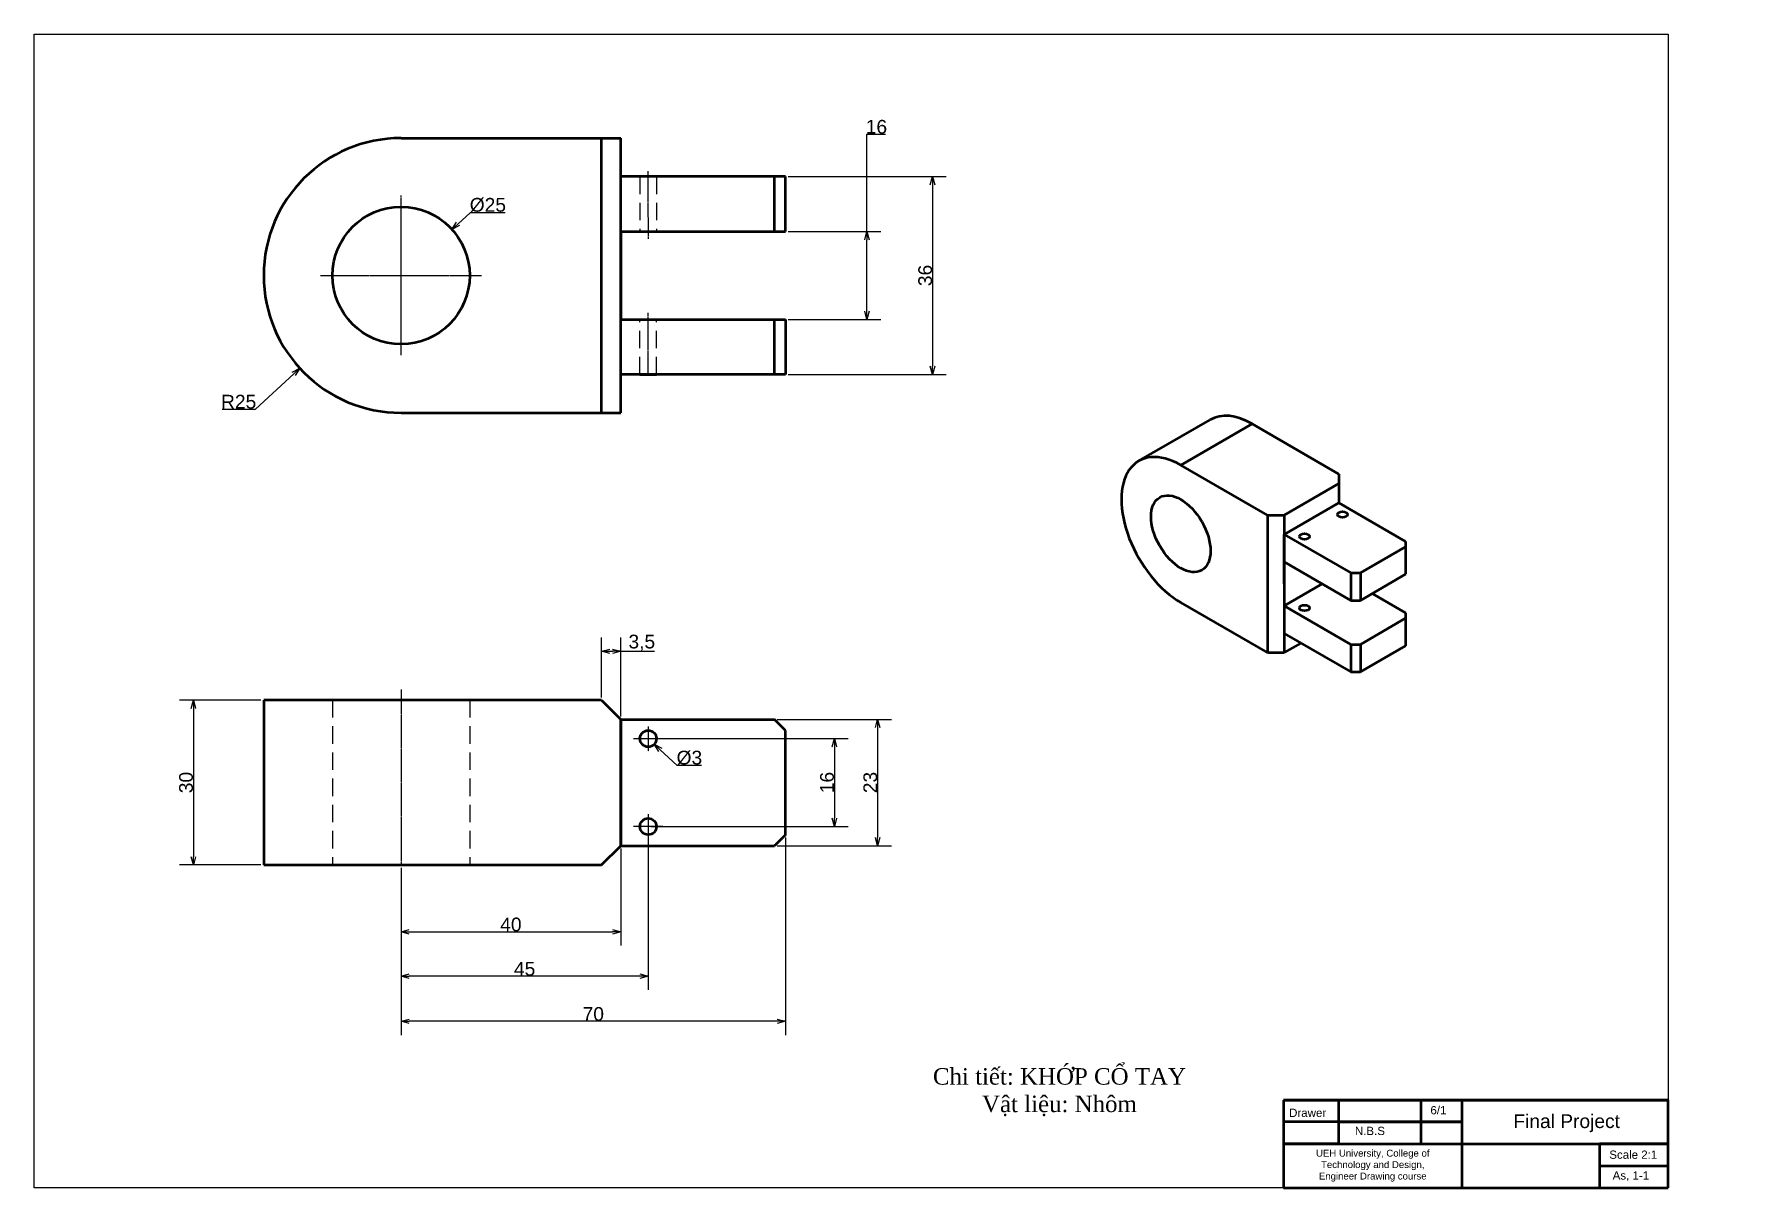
# Model space of a CAD drawing. Header units: inches. Extents: x 632 to 5727, y -9589 to -3994.
# Drawn here: x 4212 to 4832, y -5081 to -4661 of the extents above; entities that cross this region are included whole.
import ezdxf

# ---------------------------------------------------------------- set-up
doc = ezdxf.new("R2010")
doc.units = ezdxf.units.IN
doc.header["$MEASUREMENT"] = 0
doc.linetypes.add('CENTER2', pattern=[1.125, 0.75, -0.125, 0.125, -0.125])
doc.linetypes.add('DASHED2', pattern=[9.525, 6.35, -3.175])
for name, color, linetype, lineweight, plot in [('center line', 5, 'CENTER2', 25, False), ('Dimension line', 3, 'Continuous', 25, False), ('hidden line', 10, 'DASHED2', 25, False), ('visible line', 7, 'Continuous', 50, False)]:
    doc.layers.add(name, color=color, linetype=linetype, lineweight=lineweight, plot=plot)
doc.styles.get("Standard").update_dxf_attribs({"font": 'arial.ttf'})
doc.dimstyles.new('ISO A3', dxfattribs={"dimtxt": 5, "dimasz": 3, "dimexe": 5, "dimexo": 1, "dimgap": 0.09, "dimtad": 1, "dimtoh": 1, "dimdec": 0, "dimzin": 0, "dimdsep": 46, "dimtxsty": 'Standard', "dimblk": 'OPEN30', "dimcen": 0.09, "dimclrd": 256, "dimclre": 256, "dimadec": 0, "dimazin": 0, "dimtfac": 1, "dimtdec": 0, "dimtofl": 0, "dimtmove": 0, "dimatfit": 3, "dimldrblk": 'OPEN30', "dimfxl": 1, "dimtolj": 1, "dimtzin": 0, "dimarcsym": 0})

msp = doc.modelspace()

# ---------------------------------------------------------------- texts
at = {"color": 1, "insert": (4515.50033, -5037.1303), "char_height": 6, "attachment_point": 1}
msp.add_mtext_dynamic_manual_height_columns('\\pxqc;{\\fTimes New Roman|b0|i0|c0|p18;\\C256;Chi tiết: KHỚP CỔ TAY\\PVật liệu: Nhôm}', width=139.8295877, gutter_width=1, heights=[0], dxfattribs=at)
at = {"layer": 'Dimension line', "insert": (4669.04532, -5051.89671), "char_height": 3, "attachment_point": 1}
msp.add_mtext_dynamic_manual_height_columns('{\\C0;Drawer}', width=33.9958744, gutter_width=25, heights=[2.28621], dxfattribs=at)
at = {"layer": 'visible line', "attachment_point": 1}
for s, width, heights, insert, char_height in [('6/1', 33.9958744, [2.28621], (4720.49264, -5050.93612), 3), ('N.B.S', 33.9958744, [2.28621], (4692.99246, -5058.47194), 3), ('Final Project', 49.9491703, [0], (4750.69724, -5053.93418), 5), ('\\pxqc;UEH University, College of Technology and Design, \\PEngineer Drawing course ', 58.9083844, [19.15756], (4670.04276, -5066.83423), 2.5), ('Scale 2:1', 33.9958744, [2.28621], (4785.61752, -5067.12128), 3), ('As, 1-1', 33.9958744, [2.28621], (4786.84937, -5074.69144), 3)]:
    msp.add_mtext_dynamic_manual_height_columns(s, width=width, gutter_width=25, heights=heights, dxfattribs=dict(at, insert=insert, char_height=char_height))

# ---------------------------------------------------------------- blocks, each defined once
blk = doc.blocks.new('_Open30')
at = {"color": 0, "linetype": 'ByBlock', "lineweight": -2}
for p, q in [((-1, 0.27), (0, 0)), ((0, 0), (-1, -0.27)), ((0, 0), (-1, 0))]:
    blk.add_line(p, q, dxfattribs=at)
blk = doc.blocks.new('*D167')
at = {"layer": 'Defpoints', "color": 0, "transparency": 16777216}
for p in [(4345.68, -4748.6), (4308.82, -4782.38)]:
    blk.add_point(p, dxfattribs=at)
at = {"layer": 'Dimension line', "lineweight": -2, "transparency": 16777216}
for p, q in [((4345.59, -4748.6), (4345.77, -4748.6)), ((4345.68, -4748.69), (4345.68, -4748.51)), ((4292.63, -4797.22), (4306.61, -4784.41)), ((4280.56, -4797.22), (4292.63, -4797.22))]:
    blk.add_line(p, q, dxfattribs=at)
at = {"layer": 'Dimension line', "lineweight": -2, "transparency": 16777216, "xscale": 3, "yscale": 3, "zscale": 3, "rotation": 42.5089115909372}
blk.add_blockref('_Open30', (4308.82, -4782.38), dxfattribs=at)
at = {"layer": 'Dimension line', "color": 0, "transparency": 16777216, "insert": (4286.55, -4794.58), "char_height": 5, "attachment_point": 5}
blk.add_mtext('\\A1;R25', dxfattribs=at)
blk = doc.blocks.new('*D168')
at = {"layer": 'Defpoints', "color": 0, "transparency": 16777216}
for p in [(4364.2, -4731.81), (4327.16, -4765.39)]:
    blk.add_point(p, dxfattribs=at)
at = {"layer": 'Dimension line', "lineweight": -2, "transparency": 16777216}
for p, q in [((4370.88, -4725.75), (4366.42, -4729.79)), ((4383.61, -4725.75), (4370.88, -4725.75)), ((4345.59, -4748.6), (4345.77, -4748.6)), ((4345.68, -4748.69), (4345.68, -4748.51))]:
    blk.add_line(p, q, dxfattribs=at)
at = {"layer": 'Dimension line', "lineweight": -2, "transparency": 16777216, "xscale": 3, "yscale": 3, "zscale": 3, "rotation": 222.1913043864907}
blk.add_blockref('_Open30', (4364.2, -4731.81), dxfattribs=at)
at = {"layer": 'Dimension line', "color": 0, "transparency": 16777216, "insert": (4377.29, -4722.97), "char_height": 5, "attachment_point": 5}
blk.add_mtext('\\A1;%%C25', dxfattribs=at)
blk = doc.blocks.new('*D169')
at = {"layer": 'Defpoints', "color": 0, "transparency": 16777216}
for p in [(4485.68, -4732.6), (4485.68, -4764.6), (4515.33, -4764.6)]:
    blk.add_point(p, dxfattribs=at)
at = {"layer": 'Dimension line', "lineweight": -2, "transparency": 16777216}
for p, q in [((4515.33, -4732.6), (4515.33, -4697.16)), ((4515.33, -4697.16), (4522.11, -4697.16)), ((4486.68, -4732.6), (4520.33, -4732.6)), ((4515.33, -4761.6), (4515.33, -4735.6)), ((4486.68, -4764.6), (4520.33, -4764.6))]:
    blk.add_line(p, q, dxfattribs=at)
at = {"layer": 'Dimension line', "lineweight": -2, "transparency": 16777216, "xscale": 3, "yscale": 3, "zscale": 3}
for p, rotation in [((4515.33, -4732.6), 90), ((4515.33, -4764.6), 270)]:
    blk.add_blockref('_Open30', p, dxfattribs=dict(at, rotation=rotation))
at = {"layer": 'Dimension line', "color": 0, "transparency": 16777216, "insert": (4518.77, -4694.51), "char_height": 5, "attachment_point": 5}
blk.add_mtext('\\A1;16', dxfattribs=at)
blk = doc.blocks.new('*D170')
at = {"layer": 'Defpoints', "color": 0, "transparency": 16777216}
for p in [(4485.68, -4712.6), (4485.68, -4784.6), (4539.2, -4784.6)]:
    blk.add_point(p, dxfattribs=at)
at = {"layer": 'Dimension line', "lineweight": -2, "transparency": 16777216}
for p, q in [((4486.68, -4712.6), (4544.2, -4712.6)), ((4539.2, -4715.6), (4539.2, -4781.6)), ((4486.68, -4784.6), (4544.2, -4784.6))]:
    blk.add_line(p, q, dxfattribs=at)
at = {"layer": 'Dimension line', "lineweight": -2, "transparency": 16777216, "xscale": 3, "yscale": 3, "zscale": 3}
for p, rotation in [((4539.2, -4712.6), 90), ((4539.2, -4784.6), 270)]:
    blk.add_blockref('_Open30', p, dxfattribs=dict(at, rotation=rotation))
at = {"layer": 'Dimension line', "color": 0, "transparency": 16777216, "insert": (4536.55, -4748.6), "char_height": 5, "attachment_point": 5, "rotation": 90}
blk.add_mtext('\\A1;36', dxfattribs=at)
blk = doc.blocks.new('*D171')
at = {"layer": 'Defpoints', "color": 0, "transparency": 16777216}
for p in [(4295.68, -4903.17), (4270.06, -4963.17), (4295.68, -4963.17)]:
    blk.add_point(p, dxfattribs=at)
at = {"layer": 'Dimension line', "lineweight": -2, "transparency": 16777216}
for p, q in [((4294.68, -4903.17), (4265.06, -4903.17)), ((4270.06, -4906.17), (4270.06, -4960.17)), ((4294.68, -4963.17), (4265.06, -4963.17))]:
    blk.add_line(p, q, dxfattribs=at)
at = {"layer": 'Dimension line', "lineweight": -2, "transparency": 16777216, "xscale": 3, "yscale": 3, "zscale": 3}
for p, rotation in [((4270.06, -4903.17), 90), ((4270.06, -4963.17), 270)]:
    blk.add_blockref('_Open30', p, dxfattribs=dict(at, rotation=rotation))
at = {"layer": 'Dimension line', "color": 0, "transparency": 16777216, "insert": (4267.41, -4933.17), "char_height": 5, "attachment_point": 5, "rotation": 90}
blk.add_mtext('\\A1;30', dxfattribs=at)
blk = doc.blocks.new('*D172')
at = {"layer": 'Defpoints', "color": 0, "transparency": 16777216}
for p in [(4425.68, -4885.41), (4418.68, -4903.17), (4425.68, -4910.17)]:
    blk.add_point(p, dxfattribs=at)
at = {"layer": 'Dimension line', "lineweight": -2, "transparency": 16777216}
for p, q in [((4418.68, -4902.17), (4418.68, -4880.41)), ((4421.68, -4885.41), (4422.68, -4885.41)), ((4425.68, -4909.17), (4425.68, -4880.41)), ((4425.68, -4885.41), (4438, -4885.41))]:
    blk.add_line(p, q, dxfattribs=at)
at = {"layer": 'Dimension line', "lineweight": -2, "transparency": 16777216, "xscale": 3, "yscale": 3, "zscale": 3, "rotation": 180}
blk.add_blockref('_Open30', (4418.68, -4885.41), dxfattribs=at)
at = {"layer": 'Dimension line', "lineweight": -2, "transparency": 16777216, "xscale": 3, "yscale": 3, "zscale": 3}
blk.add_blockref('_Open30', (4425.68, -4885.41), dxfattribs=at)
at = {"layer": 'Dimension line', "color": 0, "transparency": 16777216, "insert": (4433.34, -4882.32), "char_height": 5, "attachment_point": 5}
blk.add_mtext('\\A1;3,5', dxfattribs=at)
blk = doc.blocks.new('*D173')
at = {"layer": 'Defpoints', "color": 0, "transparency": 16777216}
for p in [(4425.68, -4956.17), (4345.68, -4963.17), (4425.68, -4987.52)]:
    blk.add_point(p, dxfattribs=at)
at = {"layer": 'Dimension line', "lineweight": -2, "transparency": 16777216}
for p, q in [((4425.68, -4957.17), (4425.68, -4992.52)), ((4345.68, -4964.17), (4345.68, -4992.52)), ((4348.68, -4987.52), (4422.68, -4987.52))]:
    blk.add_line(p, q, dxfattribs=at)
at = {"layer": 'Dimension line', "lineweight": -2, "transparency": 16777216, "xscale": 3, "yscale": 3, "zscale": 3, "rotation": 180}
blk.add_blockref('_Open30', (4345.68, -4987.52), dxfattribs=at)
at = {"layer": 'Dimension line', "lineweight": -2, "transparency": 16777216, "xscale": 3, "yscale": 3, "zscale": 3}
blk.add_blockref('_Open30', (4425.68, -4987.52), dxfattribs=at)
at = {"layer": 'Dimension line', "color": 0, "transparency": 16777216, "insert": (4385.68, -4984.87), "char_height": 5, "attachment_point": 5}
blk.add_mtext('\\A1;40', dxfattribs=at)
blk = doc.blocks.new('*D174')
at = {"layer": 'Defpoints', "color": 0, "transparency": 16777216}
for p in [(4435.68, -4949.17), (4345.68, -4963.17), (4345.68, -5003.65)]:
    blk.add_point(p, dxfattribs=at)
at = {"layer": 'Dimension line', "lineweight": -2, "transparency": 16777216}
for p, q in [((4435.68, -4950.17), (4435.68, -5008.65)), ((4345.68, -4964.17), (4345.68, -5008.65)), ((4432.68, -5003.65), (4348.68, -5003.65))]:
    blk.add_line(p, q, dxfattribs=at)
at = {"layer": 'Dimension line', "lineweight": -2, "transparency": 16777216, "xscale": 3, "yscale": 3, "zscale": 3, "rotation": 180}
blk.add_blockref('_Open30', (4345.68, -5003.65), dxfattribs=at)
at = {"layer": 'Dimension line', "lineweight": -2, "transparency": 16777216, "xscale": 3, "yscale": 3, "zscale": 3}
blk.add_blockref('_Open30', (4435.68, -5003.65), dxfattribs=at)
at = {"layer": 'Dimension line', "color": 0, "transparency": 16777216, "insert": (4390.68, -5001.02), "char_height": 5, "attachment_point": 5}
blk.add_mtext('\\A1;45', dxfattribs=at)
blk = doc.blocks.new('*D175')
at = {"layer": 'Defpoints', "color": 0, "transparency": 16777216}
for p in [(4485.68, -4952.17), (4345.68, -4963.17), (4345.68, -5020.08)]:
    blk.add_point(p, dxfattribs=at)
at = {"layer": 'Dimension line', "lineweight": -2, "transparency": 16777216}
for p, q in [((4485.68, -4953.17), (4485.68, -5025.08)), ((4345.68, -4964.17), (4345.68, -5025.08)), ((4482.68, -5020.08), (4348.68, -5020.08))]:
    blk.add_line(p, q, dxfattribs=at)
at = {"layer": 'Dimension line', "lineweight": -2, "transparency": 16777216, "xscale": 3, "yscale": 3, "zscale": 3, "rotation": 180}
blk.add_blockref('_Open30', (4345.68, -5020.08), dxfattribs=at)
at = {"layer": 'Dimension line', "lineweight": -2, "transparency": 16777216, "xscale": 3, "yscale": 3, "zscale": 3}
blk.add_blockref('_Open30', (4485.68, -5020.08), dxfattribs=at)
at = {"layer": 'Dimension line', "color": 0, "transparency": 16777216, "insert": (4415.68, -5017.44), "char_height": 5, "attachment_point": 5}
blk.add_mtext('\\A1;70', dxfattribs=at)
blk = doc.blocks.new('*D176')
at = {"layer": 'Defpoints', "color": 0, "transparency": 16777216}
for p in [(4435.68, -4917.17), (4435.68, -4949.17), (4503.45, -4949.17)]:
    blk.add_point(p, dxfattribs=at)
at = {"layer": 'Dimension line', "lineweight": -2, "transparency": 16777216}
for p, q in [((4436.68, -4917.17), (4508.45, -4917.17)), ((4503.45, -4920.17), (4503.45, -4946.17)), ((4436.68, -4949.17), (4508.45, -4949.17))]:
    blk.add_line(p, q, dxfattribs=at)
at = {"layer": 'Dimension line', "lineweight": -2, "transparency": 16777216, "xscale": 3, "yscale": 3, "zscale": 3}
for p, rotation in [((4503.45, -4917.17), 90), ((4503.45, -4949.17), 270)]:
    blk.add_blockref('_Open30', p, dxfattribs=dict(at, rotation=rotation))
at = {"layer": 'Dimension line', "color": 0, "transparency": 16777216, "insert": (4500.81, -4933.17), "char_height": 5, "attachment_point": 5, "rotation": 90}
blk.add_mtext('\\A1;16', dxfattribs=at)
blk = doc.blocks.new('*D177')
at = {"layer": 'Defpoints', "color": 0, "transparency": 16777216}
for p in [(4481.68, -4910.17), (4481.68, -4956.17), (4519.21, -4956.17)]:
    blk.add_point(p, dxfattribs=at)
at = {"layer": 'Dimension line', "lineweight": -2, "transparency": 16777216}
for p, q in [((4482.68, -4910.17), (4524.21, -4910.17)), ((4519.21, -4913.17), (4519.21, -4953.17)), ((4482.68, -4956.17), (4524.21, -4956.17))]:
    blk.add_line(p, q, dxfattribs=at)
at = {"layer": 'Dimension line', "lineweight": -2, "transparency": 16777216, "xscale": 3, "yscale": 3, "zscale": 3}
for p, rotation in [((4519.21, -4910.17), 90), ((4519.21, -4956.17), 270)]:
    blk.add_blockref('_Open30', p, dxfattribs=dict(at, rotation=rotation))
at = {"layer": 'Dimension line', "color": 0, "transparency": 16777216, "insert": (4516.56, -4933.17), "char_height": 5, "attachment_point": 5, "rotation": 90}
blk.add_mtext('\\A1;23', dxfattribs=at)
blk = doc.blocks.new('*D178')
at = {"layer": 'Defpoints', "color": 0, "transparency": 16777216}
for p in [(4433.48, -4915.13), (4437.87, -4919.22)]:
    blk.add_point(p, dxfattribs=at)
at = {"layer": 'Dimension line', "lineweight": -2, "transparency": 16777216}
for p, q in [((4435.59, -4917.17), (4435.77, -4917.17)), ((4435.68, -4917.26), (4435.68, -4917.08)), ((4446.21, -4926.97), (4440.07, -4921.26)), ((4455.02, -4926.97), (4446.21, -4926.97))]:
    blk.add_line(p, q, dxfattribs=at)
at = {"layer": 'Dimension line', "lineweight": -2, "transparency": 16777216, "xscale": 3, "yscale": 3, "zscale": 3, "rotation": 137.0763373369299}
blk.add_blockref('_Open30', (4437.87, -4919.22), dxfattribs=at)
at = {"layer": 'Dimension line', "color": 0, "transparency": 16777216, "insert": (4450.66, -4924.19), "char_height": 5, "attachment_point": 5}
blk.add_mtext('\\A1;%%C3', dxfattribs=at)

# ---------------------------------------------------------------- dimensions: what is measured, and where the dimension line sits
at = {"layer": 'Dimension line'}
dim = msp.add_linear_dim(base=(4515.33243, -4764.59715), p1=(4485.67793, -4732.59715), p2=(4485.67793, -4764.59715), angle=90, text='16', dimstyle='ISO A3', dxfattribs=at)
dim.commit()
dim.dimension.update_dxf_attribs({"geometry": '*D169', "text_midpoint": (4518.76657, -4697.15536), "dimtype": 160})
for base, p1, p2, text, picture, middle in [((4539.19743, -4784.59715), (4485.67793, -4712.59715), (4485.67793, -4784.59715), '36', '*D170', (4536.55286, -4748.59715)), ((4270.05588, -4963.1749), (4295.67793, -4903.1749), (4295.67793, -4963.1749), '30', '*D171', (4267.41131, -4933.1749)), ((4519.20951, -4956.1749), (4481.67793, -4910.1749), (4481.67793, -4956.1749), '23', '*D177', (4516.56494, -4933.1749)), ((4503.45475, -4949.1749), (4435.67793, -4917.1749), (4435.67793, -4949.1749), '16', '*D176', (4500.81188, -4933.1749))]:
    dim = msp.add_linear_dim(base=base, p1=p1, p2=p2, angle=90, text=text, dimstyle='ISO A3', dxfattribs=at)
    dim.commit()
    dim.dimension.update_dxf_attribs({"geometry": picture, "text_midpoint": middle})
dim = msp.add_diameter_dim_2p(p1=(4327.15526, -4765.38736), p2=(4364.20059, -4731.80695), text='%%C25', dimstyle='ISO A3', dxfattribs=at)
dim.commit()
dim.dimension.update_dxf_attribs({"geometry": '*D168', "text_midpoint": (4377.28859, -4725.75348), "dimtype": 163})
dim = msp.add_radius_dim(center=(4345.67793, -4748.59715), mpoint=(4308.81931, -4782.3824), text='R25', dimstyle='ISO A3', dxfattribs=at)
dim.commit()
dim.dimension.update_dxf_attribs({"geometry": '*D167', "text_midpoint": (4286.54842, -4797.22096), "dimtype": 164})
for base, p1, p2, text, picture, middle in [((4425.67793, -4885.40991), (4418.67793, -4903.1749), (4425.67793, -4910.1749), '3,5', '*D172', (4433.33648, -4882.31514)), ((4345.67793, -5003.65234), (4435.67793, -4949.1749), (4345.67793, -4963.1749), '45', '*D174', (4390.67793, -5001.01971)), ((4345.67793, -5020.08052), (4485.67793, -4952.1749), (4345.67793, -4963.1749), '70', '*D175', (4415.67793, -5017.43765)), ((4425.67793, -4987.51783), (4345.67793, -4963.1749), (4425.67793, -4956.1749), '40', '*D173', (4385.67793, -4984.87497))]:
    dim = msp.add_linear_dim(base=base, p1=p1, p2=p2, text=text, dimstyle='ISO A3', dxfattribs=at)
    dim.commit()
    dim.dimension.update_dxf_attribs({"geometry": picture, "text_midpoint": middle})
dim = msp.add_diameter_dim_2p(p1=(4433.48114, -4915.13183), p2=(4437.87471, -4919.21797), text='%%C3', dimstyle='ISO A3', dxfattribs=at)
dim.commit()
dim.dimension.update_dxf_attribs({"geometry": '*D178', "text_midpoint": (4450.6606, -4924.18899)})

# ---------------------------------------------------------------- linework, layer by layer
msp.add_lwpolyline([(4212.04978, -4660.73081), (4807.04978, -4660.73081), (4807.04978, -5080.73081), (4212.04978, -5080.73081)], close=True)
at = {"layer": 'center line'}
for p, q in [((4435.77285, -4735.22647), (4435.60611, -4710.62161)), ((4345.67793, -4777.65101), (4345.67793, -4719.54329)), ((4316.38218, -4748.59715), (4374.97367, -4748.59715)), ((4435.67793, -4784.59715, -157.59525), (4435.67793, -4762.20431)), ((4345.67793, -4899.34686), (4345.67793, -4963.1749)), ((4435.67793, -4912.75531), (4435.67793, -4921.77449)), ((4430.3263, -4917.1749), (4441.02955, -4917.1749)), ((4435.67793, -4944.66531), (4435.67793, -4953.68449)), ((4430.3263, -4949.0849), (4441.02955, -4949.0849))]:
    msp.add_line(p, q, dxfattribs=at)
at = {"layer": 'hidden line'}
for p, q in [((4432.67793, -4712.59715), (4432.67793, -4732.59715)), ((4438.67793, -4712.59715), (4438.67793, -4732.59715)), ((4432.67793, -4784.59715), (4432.67793, -4764.59715)), ((4438.67793, -4784.59715), (4438.67793, -4764.59715)), ((4320.67793, -4903.1749), (4320.67793, -4963.1749)), ((4370.67793, -4903.1749), (4370.67793, -4963.1749))]:
    msp.add_line(p, q, dxfattribs=at)
at = {"layer": 'visible line', "color": 0}
for p, q in [((4345.67793, -4698.59715), (4425.67793, -4698.59715)), ((4418.67793, -4798.59715), (4418.67793, -4698.59715)), ((4425.67793, -4798.59715), (4425.67793, -4698.59715)), ((4485.67793, -4712.59715), (4425.67793, -4712.59715)), ((4481.67793, -4732.59715), (4481.67793, -4712.59715)), ((4485.67793, -4732.59715), (4485.67793, -4712.59715)), ((4425.67793, -4732.59715), (4425.67793, -4764.59715)), ((4425.67793, -4732.59715), (4485.67793, -4732.59715)), ((4425.67793, -4764.59715), (4485.67793, -4764.59715)), ((4481.67793, -4784.59715), (4481.67793, -4764.59715)), ((4485.67793, -4764.59715), (4485.67793, -4784.59715)), ((4485.67793, -4784.59715), (4425.67793, -4784.59715)), ((4432.67793, -4784.59715), (4438.67793, -4784.59715)), ((4345.67793, -4798.59715), (4425.67793, -4798.59715)), ((4614.29678, -4816.1137), (4640.27754, -4801.1137)), ((4629.60609, -4817.63021), (4655.58685, -4802.63021)), ((4655.58685, -4802.63021), (4687.19678, -4820.88021)), ((4661.21602, -4835.88021), (4629.60609, -4817.63021)), ((4687.19678, -4820.88021), (4687.19678, -4824.38021)), ((4687.19678, -4824.38021), (4667.2782, -4835.88021)), ((4687.19678, -4824.38021), (4687.19678, -4831.38021)), ((4661.21602, -4835.88021), (4667.2782, -4835.88021)), ((4661.21602, -4835.88021), (4661.21602, -4885.88021)), ((4687.19678, -4831.38021), (4667.2782, -4842.88021)), ((4667.2782, -4835.88021), (4667.2782, -4885.88021)), ((4711.44549, -4845.38021), (4687.19678, -4831.38021)), ((4667.2782, -4860.88021), (4667.2782, -4842.88021)), ((4667.2782, -4842.88021), (4691.52091, -4856.87675)), ((4694.99701, -4856.87675), (4711.44549, -4847.38021)), ((4711.44549, -4845.38021), (4711.44549, -4847.38021)), ((4711.44549, -4847.38021), (4711.44549, -4857.38021)), ((4667.2782, -4852.88021), (4691.52091, -4866.87675)), ((4667.2782, -4868.88021), (4681.1346, -4860.88021)), ((4691.52091, -4856.87675), (4694.99701, -4856.87675)), ((4691.52091, -4856.87675), (4691.52091, -4866.87675)), ((4694.99701, -4856.87675), (4694.99701, -4866.87675)), ((4694.99701, -4866.87675), (4711.44549, -4857.38021)), ((4691.52091, -4866.87675), (4694.99701, -4866.87675)), ((4711.44549, -4871.38021), (4699.32114, -4864.38021)), ((4661.21602, -4885.88021), (4629.60609, -4867.63021)), ((4667.2782, -4868.88021), (4691.52091, -4882.87675)), ((4694.99701, -4882.87675), (4711.44549, -4873.38021)), ((4711.44549, -4871.38021), (4711.44549, -4883.38021)), ((4667.2782, -4878.88021), (4691.52091, -4892.87675)), ((4661.21602, -4885.88021), (4667.2782, -4885.88021)), ((4673.34037, -4882.38021), (4667.2782, -4885.88021)), ((4691.52091, -4882.87675), (4694.99701, -4882.87675)), ((4691.52091, -4882.87675), (4691.52091, -4892.87675)), ((4694.99701, -4882.87675), (4694.99701, -4892.87675)), ((4694.99701, -4892.87675), (4711.44549, -4883.38021)), ((4691.52091, -4892.87675), (4694.99701, -4892.87675)), ((4295.67793, -4903.1749), (4295.67793, -4963.1749)), ((4418.67793, -4903.1749), (4295.67793, -4903.1749)), ((4418.67793, -4903.1749), (4425.67793, -4910.1749)), ((4425.67793, -4956.1749), (4425.67793, -4910.1749)), ((4425.67793, -4910.1749), (4425.67793, -4956.1749)), ((4425.67793, -4910.1749), (4481.67793, -4910.1749)), ((4485.67793, -4914.1749), (4481.67793, -4910.1749)), ((4485.67793, -4952.1749), (4485.67793, -4914.1749)), ((4485.67793, -4952.1749), (4481.67793, -4956.1749)), ((4418.67793, -4963.1749), (4425.67793, -4956.1749)), ((4425.67793, -4956.1749), (4481.67793, -4956.1749)), ((4295.67793, -4963.1749), (4345.67793, -4963.1749)), ((4345.67793, -4963.1749), (4418.67793, -4963.1749)), ((4345.67793, -4963.1749), (4418.67793, -4963.1749))]:
    msp.add_line(p, q, dxfattribs=at)
at = {"layer": 'visible line'}
msp.add_line((4667.04978, -5048.73081), (4807.04978, -5048.73081), dxfattribs=at)
at = {"layer": 'visible line', "lineweight": 50}
for p, q in [((4807.04978, -5048.73081), (4667.04978, -5048.73081)), ((4667.04978, -5048.73081), (4667.04978, -5080.73081)), ((4717.04978, -5048.73081), (4687.04978, -5048.73081)), ((4717.04978, -5048.73081), (4687.04978, -5048.73081)), ((4687.04978, -5048.73081), (4687.04978, -5064.73081)), ((4732.04978, -5048.73081), (4717.04978, -5048.73081)), ((4732.04978, -5048.73081), (4717.04978, -5048.73081)), ((4717.04978, -5048.73081), (4717.04978, -5064.73081)), ((4732.04978, -5080.73081), (4732.04978, -5048.73081)), ((4807.04978, -5080.73081), (4807.04978, -5048.73081)), ((4732.04978, -5056.73081), (4667.04978, -5056.73081)), ((4687.04978, -5056.73081), (4732.04978, -5056.73081)), ((4687.04978, -5064.73081), (4667.04978, -5064.73081)), ((4667.04978, -5064.73081), (4732.04978, -5064.73081)), ((4732.04978, -5064.73081), (4807.04978, -5064.73081)), ((4807.04978, -5064.73081), (4782.04978, -5064.73081)), ((4782.04978, -5064.73081), (4782.04978, -5080.73081)), ((4782.04978, -5072.73081), (4807.04978, -5072.73081)), ((4667.04978, -5080.73081), (4807.04978, -5080.73081)), ((4667.04978, -5080.73081), (4732.04978, -5080.73081))]:
    msp.add_line(p, q, dxfattribs=at)
at = {"layer": 'visible line', "color": 0}
for centre, radius in [((4345.67793, -4748.59715), 25), ((4435.67793, -4917.1749), 3), ((4435.67793, -4949.1749), 3)]:
    msp.add_circle(centre, radius, dxfattribs=at)
msp.add_arc((4345.67793, -4748.59715), 50, 90, 270, dxfattribs=at)
for centre, start_param, end_param in [((4655.58685, -4827.63021), 8.639379797, 9.424777961), ((4629.60609, -4842.63021), 2.35619449, 5.497787144)]:
    msp.add_ellipse(centre, major_axis=(15.30931, -26.5165), ratio=0.577350269, start_param=start_param, end_param=end_param, dxfattribs=at)
for centre, major_axis in [((4629.60609, -4842.63021), (7.65466, -13.25825)), ((4688.49582, -4835.63021), (-1.83712, 0)), ((4674.63941, -4843.63021), (-1.83712, 0)), ((4674.63941, -4869.63021), (-1.83712, 0))]:
    msp.add_ellipse(centre, major_axis=major_axis, ratio=0.577350269, dxfattribs=at)

msp.set_redraw_order([(e.dxf.handle, doc.entitydb.next_handle()) for e in msp.query("TEXT MTEXT ATTDEF DIMENSION ARC_DIMENSION")])  # texts and dimensions are drawn at this point

doc.saveas('drawing.dxf')
